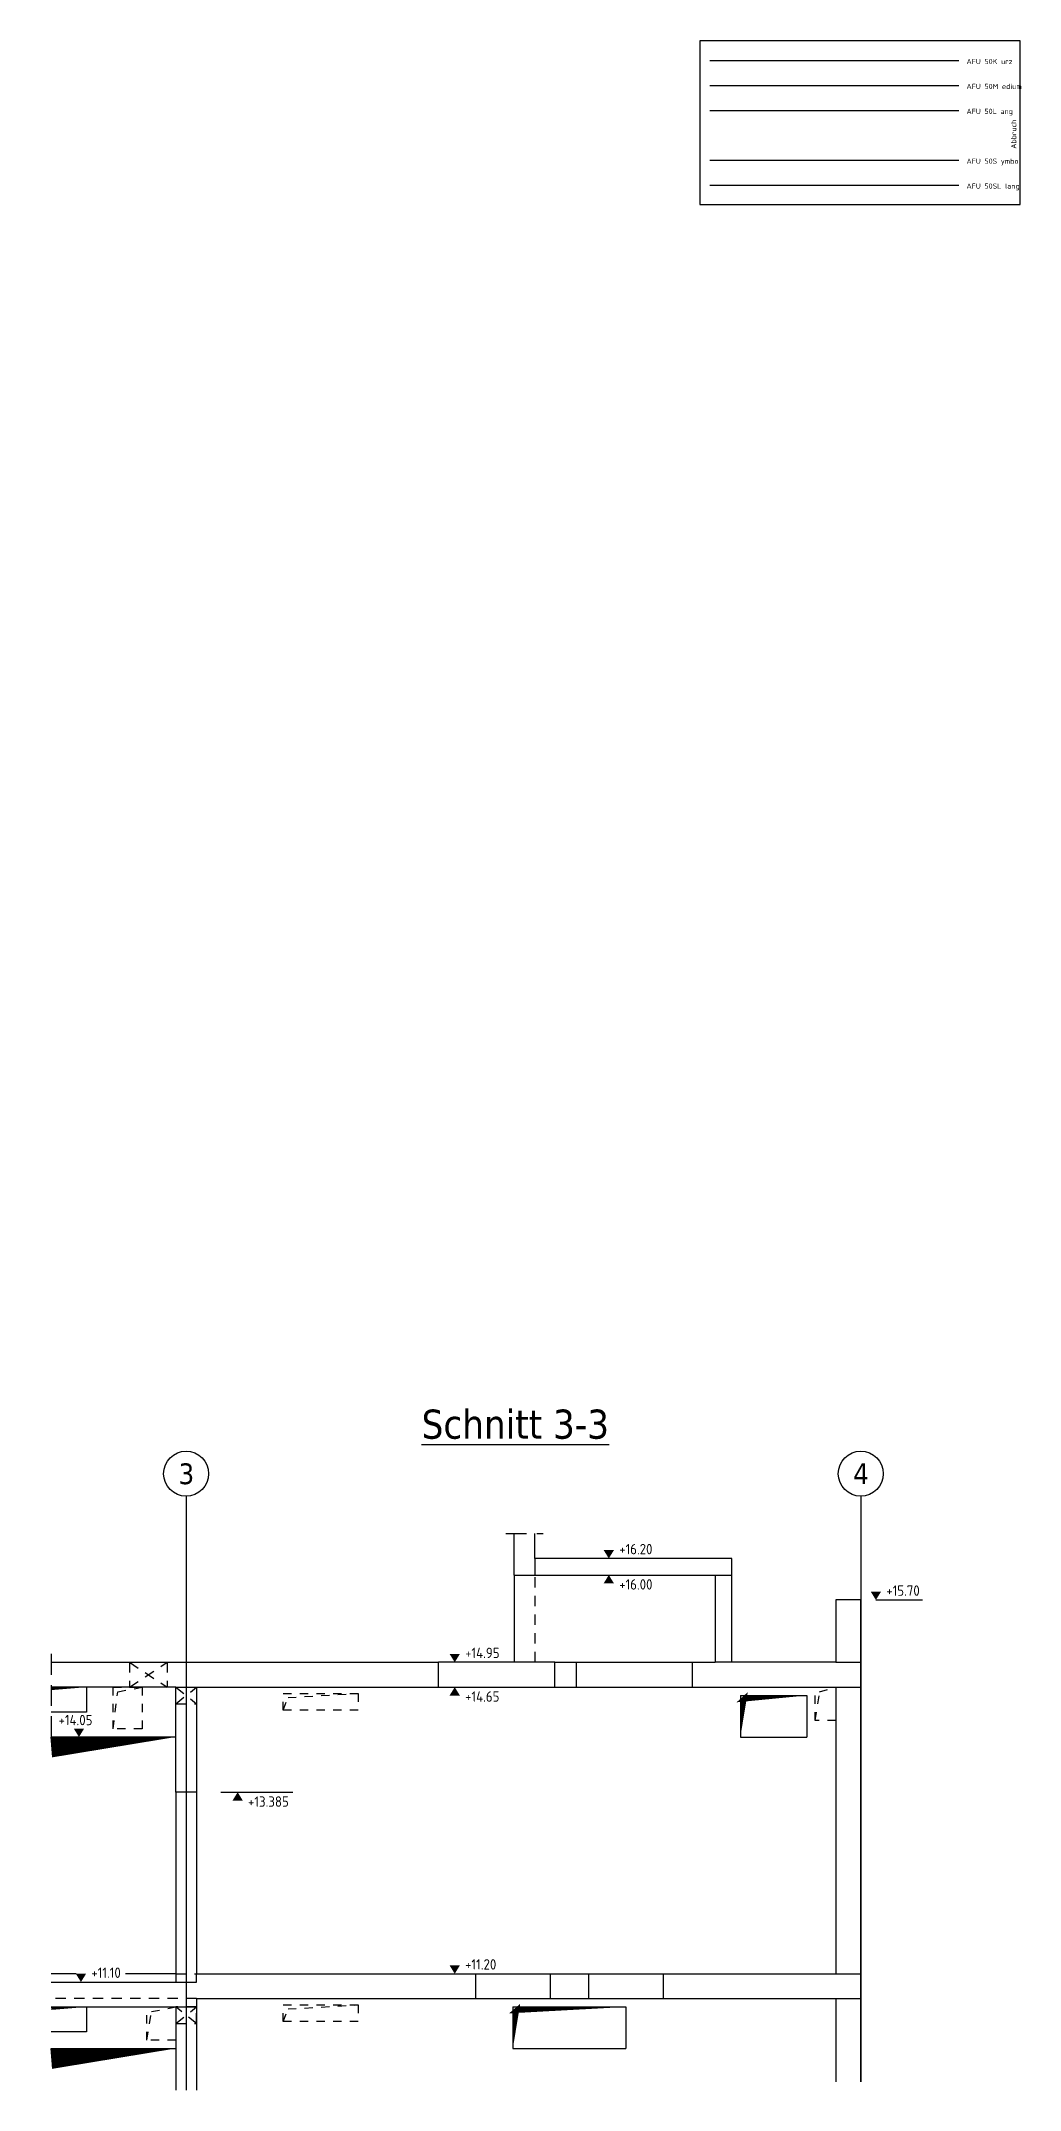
# Model space of a CAD drawing. Extents: x -7 to 75, y 1 to 115.
# Drawn here: x -7.09 to 4.7, y 18.21 to 42.88 of the extents above; entities that cross this region are included whole.
import ezdxf

# ---------------------------------------------------------------- set-up
doc = ezdxf.new("R2010")
doc.units = 0
doc.header["$LTSCALE"] = 0.5
for name, pattern in [('AUSGEZOGEN', [1000.01, 1000, 0.01]), ('DASHED', [0.75, 0.5, -0.25]), ('HIDDEN', [0.375, 0.25, -0.125]), ('HIDDEN2', [0.187, 0.125, -0.062])]:
    doc.linetypes.add(name, pattern=pattern)
for name, color, linetype in [('ACHSEN', 7, 'Continuous'), ('AFU', 7, 'Continuous'), ('BETON', 7, 'Continuous'), ('HILFE', 7, 'Continuous'), ('koten', 7, 'Continuous'), ('OBJEKT', 7, 'Continuous'), ('SCHATTEN', 15, 'Continuous'), ('SFP_Achsen', 7, 'Continuous'), ('TEXT', 7, 'Continuous'), ('VERDECKT', 7, 'Continuous'), ('WD', 7, 'Continuous')]:
    doc.layers.add(name, color=color, linetype=linetype)
doc.styles.add('helv', font='tahoma.ttf')
doc.styles.add('txt', font='isocp.shx')
doc.linetypes.add('ABBRUCH', pattern='A,0.15,-0.15,["x",Standard,S=0.07,R=0,X=-0.1,Y=-0.0238],-0.005', length=0.305)
doc.linetypes.add('AFU_50K', pattern='A,0.15,["/",Standard,S=0.2,R=0,X=-0.01,Y=-0.1],0.07,["/",Standard,S=0.2,R=0,X=-0.01,Y=-0.1],0.15', length=0.37)
doc.linetypes.add('AFU_50L', pattern='A,0.75,["/",Standard,S=0.2,R=0,X=-0.01,Y=-0.1],0.07,["/",Standard,S=0.2,R=0,X=-0.01,Y=-0.1],0.75', length=1.57)
doc.linetypes.add('AFU_50M', pattern='A,0.45,["/",Standard,S=0.2,R=0,X=-0.01,Y=-0.1],0.07,["/",Standard,S=0.2,R=0,X=-0.01,Y=-0.1],0.45', length=0.97)
doc.linetypes.add('AFU_50S', pattern='A,0,-0.15,["/",Standard,S=0.2,R=0,X=-0.01,Y=-0.1],0,-0.07,["/",Standard,S=0.2,R=0,X=-0.01,Y=-0.1],-0.15', length=0.37)
doc.linetypes.add('AFU_50SL', pattern='A,0,-0.75,["/",Standard,S=0.2,R=0,X=-0.01,Y=-0.1],0,-0.07,["/",Standard,S=0.2,R=0,X=-0.01,Y=-0.1],-0.75', length=1.57)

msp = doc.modelspace()

# ---------------------------------------------------------------- texts
at = {"layer": 'AFU', "color": 8, "linetype": 'AFU_50K', "style": 'txt'}
msp.add_text('AFU 50K urz', height=0.0625, dxfattribs=at).set_placement((4.0593, 42.5986))
at = {"layer": 'AFU', "color": 8, "linetype": 'AFU_50M', "style": 'txt'}
msp.add_text('AFU 50M edium', height=0.0625, dxfattribs=at).set_placement((4.0593, 42.2986))
at = {"layer": 'AFU', "color": 8, "linetype": 'AFU_50L', "style": 'txt'}
msp.add_text('AFU 50L ang', height=0.0625, dxfattribs=at).set_placement((4.0593, 41.9986))
at = {"layer": 'AFU', "color": 8, "linetype": 'ABBRUCH', "style": 'txt'}
msp.add_text('Abbruch', height=0.0625, rotation=90, dxfattribs=at).set_placement((4.6588, 41.5796))
at = {"layer": 'AFU', "color": 8, "linetype": 'AFU_50S', "style": 'txt'}
msp.add_text('AFU 50S ymbol', height=0.0625, dxfattribs=at).set_placement((4.0593, 41.3986))
at = {"layer": 'AFU', "color": 8, "linetype": 'AFU_50SL', "style": 'txt'}
msp.add_text('AFU 50SL lang', height=0.0625, dxfattribs=at).set_placement((4.0593, 41.0986))
at = {"layer": 'SFP_Achsen', "color": 6, "linetype": 'AUSGEZOGEN', "style": 'helv'}
for s, p in [('3', (-5.4292, 25.5017)), ('4', (2.6958, 25.5017))]:
    msp.add_text(s, height=0.25, dxfattribs=at).set_placement(p)
at = {"layer": 'TEXT', "color": 5, "linetype": 'AUSGEZOGEN', "style": 'helv'}
msp.add_text('%%USchnitt 3-3', height=0.35, dxfattribs=at).set_placement((-2.5024, 26.0492))

# ---------------------------------------------------------------- blocks, each defined once
blk = doc.blocks.new('okrd_o')
at = {"layer": 'koten', "color": 7, "linetype": 'Continuous'}
blk.add_solid([(-0.125, 0.202), (0.125, 0.202), (0, 0)], dxfattribs=at)
at = {"layer": 'koten', "style": 'txt'}
blk.add_attdef('OKRD', (0.25, 0.1), '', height=0.25, dxfattribs=at)
blk = doc.blocks.new('okrd_u')
at = {"layer": 'koten', "color": 7, "linetype": 'Continuous'}
blk.add_solid([(-0.125, -0.202), (0.125, -0.202), (0, 0)], dxfattribs=at)
at = {"layer": 'koten', "style": 'txt'}
blk.add_attdef('OKRD', (0.25, -0.35), '', height=0.25, dxfattribs=at)

# ---------------------------------------------------------------- linework, layer by layer
at = {"layer": 'ACHSEN', "color": 140, "linetype": 'AUSGEZOGEN'}
for p, q in [((-5.3386, 25.3575), (-5.3386, 18.2075)), ((2.7864, 25.3575), (2.7864, 18.3075))]:
    msp.add_line(p, q, dxfattribs=at)
at = {"layer": 'AFU', "color": 8, "linetype": 'AFU_50K'}
for p, q in [((3.9681, 42.6363), (0.9681, 42.6363)), ((-1.1386, 24.6075), (-1.1386, 24.4075)), ((1.0314, 24.4075), (1.2314, 24.4075)), ((1.2314, 23.3575), (1.0314, 23.3575)), ((2.4864, 23.3575), (2.7864, 23.3575)), ((-5.4636, 23.0575), (-5.2136, 23.0575)), ((2.4864, 23.0575), (2.7864, 23.0575)), ((2.4864, 19.6075), (2.7864, 19.6075)), ((2.4864, 19.3075), (2.7864, 19.3075)), ((-5.4636, 19.2075), (-5.2136, 19.2075))]:
    msp.add_line(p, q, dxfattribs=at)
at = {"layer": 'AFU', "color": 8, "linetype": 'AFU_50M'}
msp.add_line((3.9681, 42.3363), (0.9681, 42.3363), dxfattribs=at)
at = {"layer": 'AFU', "color": 8, "linetype": 'AFU_50L'}
msp.add_line((3.9681, 42.0363), (0.9681, 42.0363), dxfattribs=at)
at = {"layer": 'AFU', "color": 8, "linetype": 'AFU_50S'}
msp.add_line((3.9681, 41.4363), (0.9681, 41.4363), dxfattribs=at)
at = {"layer": 'AFU', "color": 8, "linetype": 'AFU_50SL'}
msp.add_line((3.9681, 41.1363), (0.9681, 41.1363), dxfattribs=at)
at = {"layer": 'AFU', "color": 8, "linetype": 'ABBRUCH'}
msp.add_lwpolyline([(0.8496, 40.9101), (4.7041, 40.9101), (4.7041, 42.8769), (0.8496, 42.8769)], close=True, dxfattribs=at)
at = {"layer": 'BETON', "color": 6, "linetype": 'AUSGEZOGEN'}
for p, q in [((-1.3886, 24.4075), (-1.3886, 24.9075)), ((-1.1386, 24.6075), (-1.1386, 24.9075)), ((1.2314, 24.6075), (-1.1386, 24.6075)), ((1.2314, 23.3575), (1.2314, 24.6075)), ((-1.3886, 24.4075), (1.0314, 24.4075)), ((1.0314, 24.4075), (1.0314, 23.3575)), ((2.7864, 24.1075), (2.4864, 24.1075)), ((2.4864, 24.1075), (2.4864, 23.3575)), ((2.7864, 18.3075), (2.7864, 24.1075)), ((-6.9636, 23.3575), (-2.2986, 23.3575)), ((-2.2986, 23.0575), (-2.2986, 23.3575)), ((-0.8986, 23.3575), (-0.6386, 23.3575)), ((-0.8986, 23.0575), (-0.8986, 23.3575)), ((-0.6386, 23.0575), (-0.6386, 23.3575)), ((0.7614, 23.3575), (1.0314, 23.3575)), ((0.7614, 23.0575), (0.7614, 23.3575)), ((2.4864, 23.3575), (1.2314, 23.3575)), ((-5.4636, 23.0575), (-6.9636, 23.0575)), ((-5.4636, 21.7925), (-5.4636, 23.0575)), ((-5.2136, 23.0575), (-5.2136, 21.7925)), ((-5.2136, 23.0575), (-2.2986, 23.0575)), ((-0.8986, 23.0575), (-0.6386, 23.0575)), ((0.7614, 23.0575), (2.4864, 23.0575)), ((2.4864, 23.0575), (2.4864, 19.6075)), ((-5.2136, 21.7925), (-5.4636, 21.7925)), ((-6.9636, 19.5075), (-5.2136, 19.5075)), ((-5.2136, 19.5075), (-5.2136, 19.6075)), ((-5.2136, 19.6075), (-1.8536, 19.6075)), ((-1.8536, 19.6075), (-1.8536, 19.3075)), ((-0.9536, 19.6075), (-0.4936, 19.6075)), ((-0.9536, 19.6075), (-0.9536, 19.3075)), ((-0.4936, 19.6075), (-0.4936, 19.3075)), ((0.4064, 19.6075), (2.4864, 19.6075)), ((0.4064, 19.6075), (0.4064, 19.3075)), ((-5.2136, 19.3075), (-5.2136, 18.2075)), ((-5.2136, 19.3075), (-1.8536, 19.3075)), ((-0.9536, 19.3075), (-0.4936, 19.3075)), ((0.4064, 19.3075), (2.4864, 19.3075)), ((2.4864, 19.3075), (2.4864, 18.3075)), ((-6.9636, 19.2075), (-5.4636, 19.2075)), ((-5.4636, 19.2075), (-5.4636, 18.2075))]:
    msp.add_line(p, q, dxfattribs=at)
at = {"layer": 'HILFE', "color": 102, "linetype": 'DASHED'}
for p, q in [((-1.4886, 24.9075), (-1.0386, 24.9075)), ((-6.9636, 23.4575), (-6.9636, 22.3575))]:
    msp.add_line(p, q, dxfattribs=at)
at = {"layer": 'HILFE', "color": 102, "linetype": 'AUSGEZOGEN'}
for p, q in [((2.9683, 24.1075), (3.5285, 24.1075)), ((-4.9222, 21.7925), (-4.0517, 21.7925))]:
    msp.add_line(p, q, dxfattribs=at)
at = {"layer": 'OBJEKT', "color": 7, "linetype": 'AUSGEZOGEN'}
for p, q in [((-1.3886, 24.4075), (-1.3886, 23.3575)), ((-0.8986, 23.3575), (-2.2986, 23.3575)), ((-0.6386, 23.3575), (0.7614, 23.3575)), ((-6.5386, 23.0575), (-6.5386, 22.7575)), ((-2.2986, 23.0575), (-0.8986, 23.0575)), ((-0.6386, 23.0575), (0.7614, 23.0575)), ((1.3364, 22.9575), (1.3364, 22.4575)), ((1.3364, 22.9575), (2.1364, 22.9575)), ((2.1364, 22.9575), (2.1364, 22.4575)), ((-6.5386, 22.7575), (-6.9636, 22.7575)), ((-5.4636, 22.4575), (-6.9636, 22.4575)), ((1.3364, 22.4575), (2.1364, 22.4575)), ((-5.4636, 21.7925), (-5.4636, 19.5075)), ((-5.2136, 21.7925), (-5.2136, 19.6075)), ((-6.663, 19.6075), (-6.9636, 19.6075)), ((-5.4636, 19.6075), (-6.069, 19.6075)), ((-1.8536, 19.6075), (-0.9536, 19.6075)), ((-0.4936, 19.6075), (0.4064, 19.6075)), ((-1.8536, 19.3075), (-0.9536, 19.3075)), ((-0.4936, 19.3075), (0.4064, 19.3075)), ((-6.9636, 19.2075), (-6.5386, 19.2075)), ((-6.5386, 19.2075), (-6.5386, 18.9075)), ((-1.4036, 19.2075), (-1.4036, 18.7075)), ((-1.4036, 19.2075), (-0.0436, 19.2075)), ((-0.0436, 19.2075), (-0.0436, 18.7075)), ((-6.5386, 18.9075), (-6.9636, 18.9075)), ((-6.9636, 18.7075), (-5.4636, 18.7075)), ((-1.4036, 18.7075), (-0.0436, 18.7075))]:
    msp.add_line(p, q, dxfattribs=at)
at = {"layer": 'SCHATTEN', "color": 1, "linetype": 'AUSGEZOGEN'}
for points in [[(-6.9636, 23.0397, 0.0355, 0, 0), (-6.5386, 23.0575, 0, 0, 0)], [(1.3364, 22.4575, 0, 0.0815, 0), (1.377, 22.9541, 0, 0, 0), (1.3383, 22.9189, 0.0773, 0, 0), (2.1364, 22.9575, 0, 0, 0)], [(-6.9636, 22.3348, 0.2462, 0, 0), (-5.4636, 22.4575, 0, 0, 0)], [(-0.0436, 19.2075, 0, 0.0745, 0), (-1.4026, 19.1702, 0, 0, 0), (-1.363, 19.2041, 0.0815, 0, 0), (-1.4036, 18.7075, 0, 0, 0)], [(-6.9636, 19.1897, 0.0355, 0, 0), (-6.5386, 19.2075, 0, 0, 0)], [(-6.9636, 18.5848, 0.2462, 0, 0), (-5.4636, 18.7075, 0, 0, 0)]]:
    msp.add_lwpolyline(points, format="xyseb", dxfattribs=at)
at = {"layer": 'SFP_Achsen', "color": 7, "linetype": 'AUSGEZOGEN'}
for centre in [(-5.3386, 25.628), (2.7864, 25.628)]:
    msp.add_circle(centre, 0.2705, dxfattribs=at)
at = {"layer": 'VERDECKT', "color": 7, "linetype": 'HIDDEN'}
for p, q in [((-1.1386, 24.6075), (-1.1386, 23.3575)), ((-6.0186, 23.3575), (-6.0186, 23.0575)), ((-6.0186, 23.0575), (-5.5686, 23.3575)), ((-6.0186, 23.3575), (-5.5686, 23.0575)), ((-5.5686, 23.3575), (-5.5686, 23.0575)), ((-5.4636, 23.0575), (-5.2136, 23.0575)), ((-5.4636, 22.8575), (-5.2136, 23.0575)), ((-5.4636, 23.0575), (-5.2136, 22.8575)), ((-5.4636, 22.8575), (-5.2136, 22.8575)), ((-5.4636, 19.6075), (-5.2136, 19.6075)), ((-5.2136, 19.3075), (-6.9636, 19.3075)), ((-5.2136, 19.2075), (-5.4636, 19.2075)), ((-5.4636, 19.2075), (-5.4636, 19.0075)), ((-5.4636, 19.0075), (-5.2136, 19.2075)), ((-5.2136, 19.0075), (-5.4636, 19.2075)), ((-5.4636, 19.0075), (-5.2136, 19.0075)), ((-5.2136, 19.0075), (-5.2136, 19.2075))]:
    msp.add_line(p, q, dxfattribs=at)
at = {"layer": 'WD', "color": 7, "linetype": 'HIDDEN2'}
for p, q in [((-6.2186, 22.5575), (-6.1615, 23.002)), ((-6.1615, 23.002), (-5.8686, 23.0575)), ((-4.1116, 22.933), (-3.2686, 22.9825)), ((2.2364, 22.6575), (2.291, 23.0016)), ((2.291, 23.0016), (2.4864, 23.0575)), ((-4.1686, 22.7825), (-4.1116, 22.933)), ((-5.8136, 18.8075), (-5.7565, 19.152)), ((-5.7565, 19.152), (-5.4636, 19.2075)), ((-4.1686, 19.0325), (-4.1116, 19.183)), ((-4.1116, 19.183), (-3.2686, 19.2325))]:
    msp.add_line(p, q, dxfattribs=at)
for points in [[(-6.2186, 23.0575), (-5.8686, 23.0575), (-5.8686, 22.5575), (-6.2186, 22.5575)], [(-4.1686, 22.9825), (-3.2686, 22.9825), (-3.2686, 22.7825), (-4.1686, 22.7825)], [(2.2364, 23.0575), (2.4864, 23.0575), (2.4864, 22.6575), (2.2364, 22.6575)], [(-5.8136, 19.2075), (-5.4636, 19.2075), (-5.4636, 18.8075), (-5.8136, 18.8075)], [(-4.1686, 19.2325), (-3.2686, 19.2325), (-3.2686, 19.0325), (-4.1686, 19.0325)]]:
    msp.add_lwpolyline(points, close=True, dxfattribs=at)

# ---------------------------------------------------------------- block references
at = {"layer": 'koten', "color": 7, "linetype": 'AUSGEZOGEN', "xscale": 0.5, "yscale": 0.5, "zscale": 0.5}
for name, p, values in [('okrd_o', (-0.2482, 24.6075), {'OKRD': '+16.20'}), ('okrd_u', (-0.2482, 24.4075), {'OKRD': '+16.00'}), ('okrd_o', (2.9683, 24.1075), {'OKRD': '+15.70'}), ('okrd_o', (-2.1037, 23.3575), {'OKRD': '+14.95'}), ('okrd_o', (-2.1037, 19.6075), {'OKRD': '+11.20'}), ('okrd_o', (-6.6052, 19.5075), {'OKRD': '+11.10'})]:
    msp.add_blockref(name, p, dxfattribs=at).add_auto_attribs(values)
at = {"layer": 'koten', "color": 7, "linetype": 'HIDDEN', "xscale": 0.5, "yscale": 0.5, "zscale": 0.5}
for p, values in [((-2.1037, 23.0575), {'OKRD': '+14.65'}), ((-4.7179, 21.7925), {'OKRD': '+13.385'})]:
    msp.add_blockref('okrd_u', p, dxfattribs=at).add_auto_attribs(values)
at = {"layer": 'koten', "color": 7, "linetype": 'AUSGEZOGEN'}
ref = msp.add_blockref('okrd_o', (-6.6292, 22.4575), dxfattribs=dict(at, xscale=0.5, yscale=0.5, zscale=0.5))
ref.add_attrib('OKRD', '+14.05', (-6.8756, 22.5993), dxfattribs={"height": 0.125, "style": 'txt'})

msp.set_redraw_order([(e.dxf.handle, doc.entitydb.next_handle()) for e in msp.query("TEXT MTEXT ATTDEF DIMENSION ARC_DIMENSION")])  # texts and dimensions are drawn at this point

doc.saveas('drawing.dxf')
